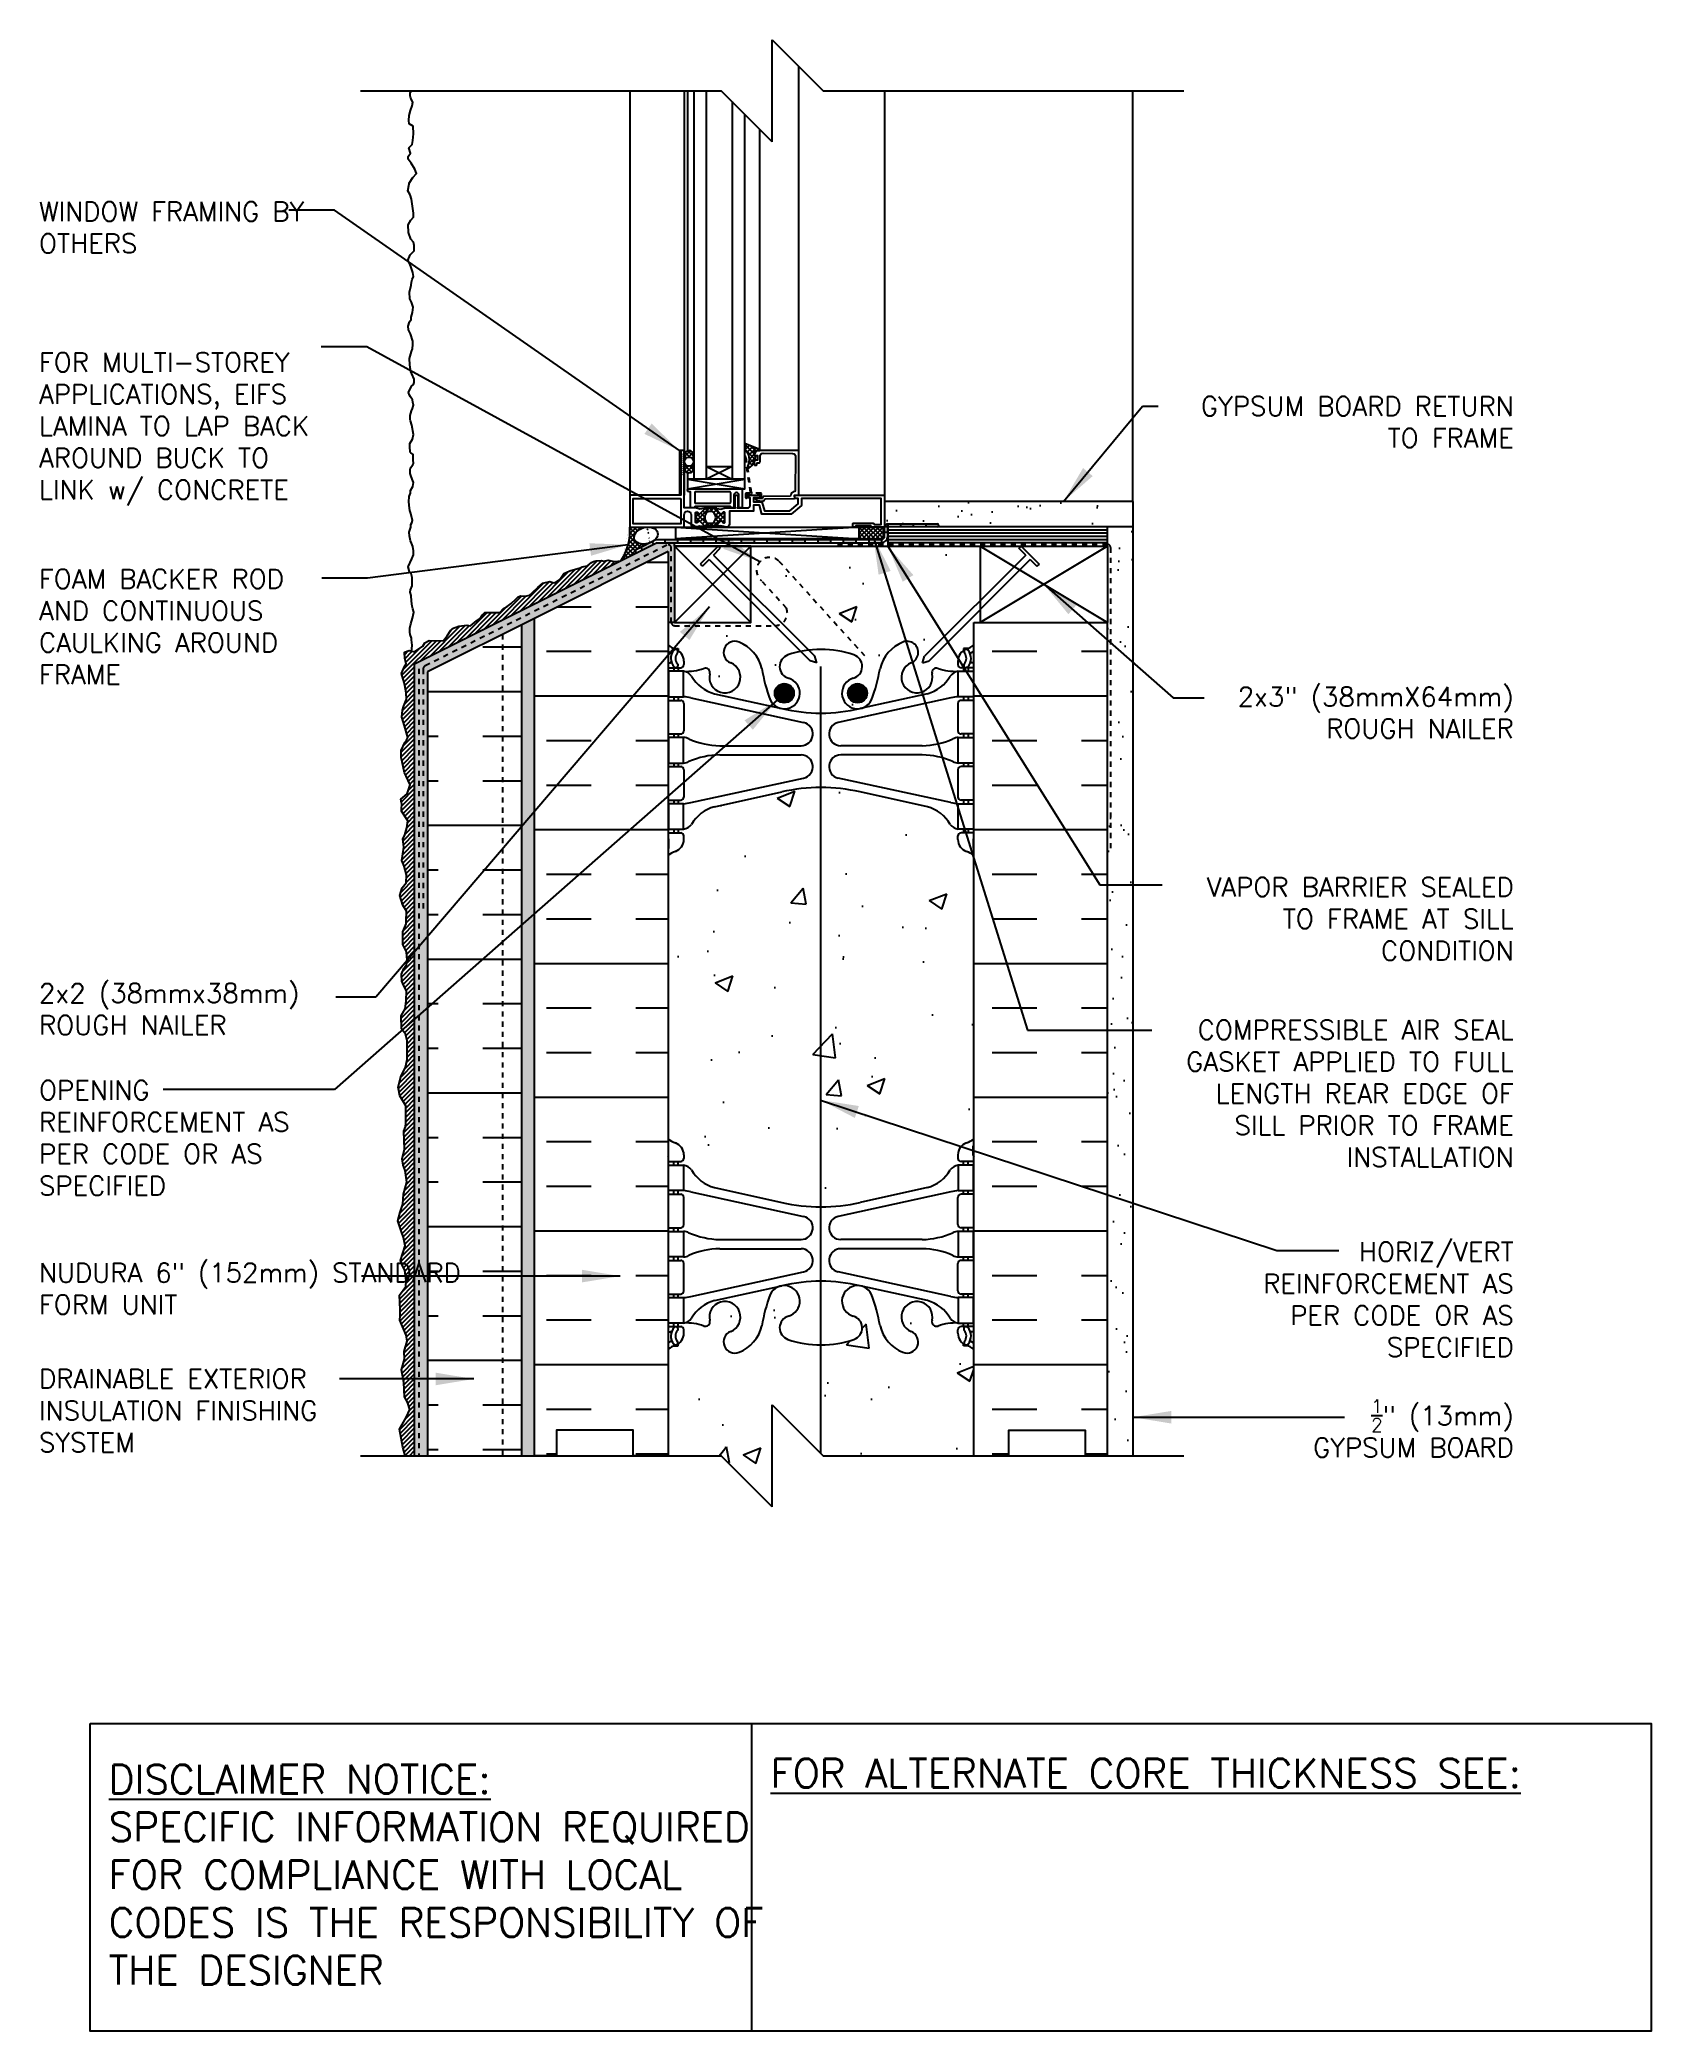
# Model space of a CAD drawing. Header units: inches. Extents: x 2792.9 to 2824.6, y 346.5 to 385.5.
import ezdxf

# ---------------------------------------------------------------- set-up
doc = ezdxf.new("R2010")
doc.units = ezdxf.units.IN
doc.header["$LTSCALE"] = 0.5
doc.header["$MEASUREMENT"] = 0
doc.linetypes.add('DASHED2', pattern=[0.375, 0.25, -0.125])
doc.linetypes.add('HIDDEN2', pattern=[0.1875, 0.125, -0.0625])
for name, color, linetype in [('HATCH', 12, 'CONTINUOUS'), ('Hidden2', 12, 'HIDDEN2'), ('LINE18', 9, 'CONTINUOUS'), ('line25', 2, 'CONTINUOUS'), ('LINE50', 5, 'CONTINUOUS'), ('LINE65', 3, 'CONTINUOUS'), ('LINE9', 9, 'CONTINUOUS'), ('TEXT', 4, 'CONTINUOUS'), ('Web_Edge', 9, 'CONTINUOUS')]:
    doc.layers.add(name, color=color, linetype=linetype)
doc.styles.add('DIM', font='romans.shx', dxfattribs={"width": 0.7})
doc.styles.get("Standard").update_dxf_attribs({"font": 'romans.shx'})
doc.dimstyles.new('ext_12', dxfattribs={"dimscale": 12, "dimtxt": 0.09375, "dimasz": 0.09375, "dimexe": 0.09375, "dimexo": 0.0625, "dimgap": 0.0625, "dimtad": 1, "dimdec": 1, "dimzin": 3, "dimdsep": 46, "dimlunit": 4, "dimtxsty": 'DIM', "dimcen": 0.09, "dimdle": 0.09375, "dimclrt": 4, "dimadec": 0, "dimazin": 0, "dimtfac": 1, "dimtdec": 1, "dimtmove": 2, "dimatfit": 3, "dimfxl": 1, "dimfrac": 2, "dimtolj": 1, "dimtzin": 0, "dimarcsym": 0})
pattern_1 = [(45, (85.127623, -147.08387), (-0.0441941738, 0.0441941738), []), (135, (85.127623, -147.08387), (-0.0441941738, -0.0441941738), [])]
pattern_2 = [(37.5, (0, 0), (-0.003149668, 0.0963411885), [0, -0.076, 0, -0.085, 0, -0.08125]), (7.5, (0, 0), (0.088488835, 0.141107303), [0, -0.041, 0, -0.0685, 0, -0.02625]), (327.5, (-0.0615, 0), (0.155707093, 0.0002829527), [0, -0.025, 0, -0.09, 0, -0.1175]), (317.5, (-0.0615, 0), (0.15030633, 0.043883778), [0, -0.0125, 0, -0.059, 0, -0.0675])]
pattern_3 = [(50, (0, 0), (3.586301, -0.3137607), [0.375, -4.125]), (355, (0, 0), (-0.6937567, 3.7609607), [0.3, -3.3]), (100.45144, (0.299, -0.026), (2.8925442, 3.4472), [0.318701, -3.5057106]), (46.1842, (0, 1), (5.3362067, -0.8275964), [0.5625, -6.1875]), (96.63564, (0.4447, 0.931), (4.67331, 4.870593), [0.478052, -5.258569]), (351.18416, (0, 1), (4.67331, 4.870593), [0.45, -4.95]), (21, (0.5, 0.75), (2.9845353, -2.0130945), [0.375, -4.125]), (326, (0.5, 0.75), (1.2165767, 3.62575), [0.3, -3.3]), (71.45144, (0.7487, 0.5822), (4.201112, 1.6126558), [0.318701, -3.5057106]), (37.5, (0, 0), (0.0607993, 1.66446927), [0, -3.26, 0, -3.35, 0, -3.3125]), (7.5, (0, 0), (1.3153477, 1.9720586), [0, -1.91, 0, -3.185, 0, -1.2625]), (327.5, (-1.115, 0), (2.6691122, -0.11277436), [0, -1.25, 0, -3.9, 0, -5.175]), (317.5, (-1.615, 0), (2.9159308, 0.500525), [0, -1.625, 0, -2.59, 0, -3.675])]

msp = doc.modelspace()

# ---------------------------------------------------------------- texts
at = {"layer": 'TEXT'}
for s, insert, char_height, width, attachment_point in [('WINDOW FRAMING BY OTHERS', (2792.917, 381.861), 0.375, 5.75279, 4), ('FOR MULTI-STOREY APPLICATIONS, EIFS LAMINA TO LAP BACK AROUND BUCK TO LINK w/ CONCRETE', (2792.917, 377.902), 0.375, 5.75279, 4), ('\\A1;GYPSUM BOARD RETURN TO FRAME', (2821.864, 378.041), 0.375, 7.20976, 6), ('FOAM BACKER ROD AND CONTINUOUS CAULKING AROUND FRAME', (2792.917, 374.025), 0.375, 5.75279, 4), ('\\A1;2x3" (38mmX64mm) ROUGH NAILER', (2821.864, 372.338), 0.375, 7.20976, 6), ('\\A1;VAPOR BARRIER SEALED TO FRAME AT SILL CONDITION', (2821.864, 368.291), 0.375, 7.20976, 6), ('2x2 (38mmx38mm) ROUGH NAILER', (2792.917, 366.519), 0.375, 5.75279, 4), ('\\A1;{\\H1x;COMPRESSIBLE AIR SEAL GASKET APPLIED TO FULL LENGTH REAR EDGE OF SILL PRIOR TO FRAME INSTALLATION}', (2821.864, 364.863), 0.375, 7.20976, 6), ('OPENING REINFORCEMENT AS PER CODE OR AS SPECIFIED', (2792.917, 363.991), 0.375, 5.75279, 4), ('\\A1;{\\H1x;HORIZ/VERT REINFORCEMENT AS PER CODE OR AS SPECIFIED}', (2821.864, 360.82), 0.375, 6.0168, 6), ('NUDURA 6" (152mm) STANDARD FORM UNIT ', (2792.917, 361.033), 0.375, 9.23342, 4), ('DRAINABLE EXTERIOR INSULATION FINISHING SYSTEM', (2792.917, 358.639), 0.375, 5.92106, 4), ('\\A1;{\\H0.7x;\\S1/2;}" (13mm) GYPSUM BOARD', (2821.864, 358.29), 0.375, 4.53432, 6), ('{\\LFOR ALTERNATE CORE THICKNESS SEE:}', (2807.278, 351.525), 0.5625, 23.33295, 4), ('{\\LDISCLAIMER NOTICE:}\\PSPECIFIC INFORMATION REQUIRED FOR COMPLIANCE WITH LOCAL CODES IS THE RESPONSIBILITY OF THE DESIGNER', (2794.286, 349.531), 0.5625, 14.00235, 4)]:
    msp.add_mtext(s, dxfattribs=dict(at, insert=insert, char_height=char_height, width=width, attachment_point=attachment_point))

# ---------------------------------------------------------------- hatches: boundary and pattern name
at = {"layer": 'HATCH'}
h = msp.add_hatch(dxfattribs=at)
h.set_pattern_fill('ANSI37', color=256, scale=0.5, style=0)
h.set_pattern_definition(pattern_1)
h.paths.add_polyline_path([(2805.771, 377.14), (2805.771, 377.387, 0.973119), (2805.581, 377.392), (2805.581, 377.14, 1.00028)])
h.paths.add_polyline_path([(2805.588, 377.263, -1), (2805.763, 377.263, -1)], flags=16)
h.paths.add_polyline_path([(2806.942, 377.481), (2807.066, 377.481, 0.392741), (2807.047, 377.507), (2806.771, 377.618), (2806.771, 377.513, -0.314564), (2806.825, 377.17), (2806.829, 377.144), (2806.855, 377.144, 0.149443), (2806.958, 377.263), (2806.958, 377.263, -0.192913), (2806.966, 377.284, 0.089226), (2806.98, 377.378), (2806.961, 377.381, -0.315299), (2806.959, 377.384)])
h.paths.add_polyline_path([(2806.304, 376.102, -0.772598), (2806.329, 376.088, 0.343149), (2806.333, 376.076), (2806.35, 376.067, 0.131652), (2806.354, 376.066), (2806.372, 376.066, 0.414214), (2806.38, 376.074), (2806.38, 376.263, 0.414214), (2806.372, 376.271), (2806.354, 376.271, 0.131652), (2806.35, 376.27), (2806.333, 376.261, 0.343149), (2806.329, 376.249, -0.772598), (2806.304, 376.235), (2806.196, 376.342), (2805.99, 376.342), (2805.882, 376.235, -0.772598), (2805.857, 376.249, 0.343149), (2805.853, 376.261), (2805.837, 376.27, 0.131652), (2805.833, 376.271), (2805.814, 376.271, 0.414214), (2805.806, 376.263), (2805.806, 376.074, 0.414214), (2805.814, 376.066), (2805.833, 376.066, 0.131652), (2805.837, 376.067), (2805.853, 376.076, 0.343149), (2805.857, 376.088, -0.772598), (2805.882, 376.102), (2805.99, 375.995), (2806.196, 375.995)])
h.paths.add_polyline_path([(2806.121, 376.284), (2806.066, 376.284, 0.323848), (2806.009, 376.242, 0.326502), (2806.009, 376.095, 0.323848), (2806.066, 376.054), (2806.121, 376.054, 0.323848), (2806.178, 376.095, 0.326502), (2806.178, 376.242, 0.323848)], flags=16)
h = msp.add_hatch(dxfattribs=at)
h.set_pattern_fill('AR-SAND', color=256, scale=0.5)
h.set_pattern_definition([(37.5, (85.1276, -147.0839), (-0.03149668, 0.96341188), [0, -0.76, 0, -0.85, 0, -0.8125]), (7.5, (85.1276, -147.0839), (0.88488835, 1.41107303), [0, -0.41, 0, -0.685, 0, -0.2625]), (327.5, (84.5126, -147.0839), (1.55707093, 0.00282953), [0, -0.25, 0, -0.9, 0, -1.175]), (317.5, (84.5126, -147.0839), (1.5030633, 0.4388378), [0, -0.125, 0, -0.59, 0, -0.675])])
edge = h.paths.add_edge_path()
edge.add_line((2814.391, 376.483), (2809.516, 376.483))
edge.add_line((2809.516, 376.483), (2809.516, 375.983))
edge.add_arc((2809.578, 375.983), 0.0625, 90, 180, ccw=False)
edge.add_line((2809.578, 376.045), (2810.547, 376.045))
edge.add_line((2810.547, 376.045), (2810.547, 375.983))
edge.add_line((2810.547, 375.983), (2813.891, 375.983))
edge.add_line((2813.891, 375.983), (2813.891, 374.108))
edge.add_line((2813.891, 374.108), (2813.891, 357.753))
edge.add_line((2813.891, 357.753), (2814.391, 357.753))
edge.add_line((2814.391, 357.753), (2814.391, 376.483))
h = msp.add_hatch(color=7, dxfattribs=at)
h.dxf.hatch_style = 1
h.paths.add_polyline_path([(2810.547, 376.045), (2810.328, 376.045), (2810.328, 375.983), (2810.547, 375.983, 1)])
h.paths.add_polyline_path([(2810.078, 376.045), (2809.828, 376.045), (2809.828, 375.983), (2810.078, 375.983)])
h.paths.add_polyline_path([(2809.578, 376.045, 0.414214), (2809.516, 375.983), (2809.516, 375.981), (2809.516, 375.872), (2809.578, 375.872)])
h.paths.add_polyline_path([(2808.953, 375.734), (2808.703, 375.734), (2808.703, 375.672), (2808.953, 375.672)])
h.paths.add_polyline_path([(2808.453, 375.734), (2808.203, 375.734), (2808.203, 375.672), (2808.453, 375.672)])
h.paths.add_polyline_path([(2807.953, 375.734), (2807.703, 375.734), (2807.703, 375.672), (2807.953, 375.672)])
h.paths.add_polyline_path([(2807.453, 375.734), (2807.203, 375.734), (2807.203, 375.672), (2807.453, 375.672)])
h.paths.add_polyline_path([(2806.953, 375.734), (2806.703, 375.734), (2806.703, 375.672), (2806.953, 375.672)])
h.paths.add_polyline_path([(2806.453, 375.734), (2806.203, 375.734), (2806.203, 375.672), (2806.453, 375.672)])
h.paths.add_polyline_path([(2805.953, 375.734), (2805.703, 375.734), (2805.703, 375.672), (2805.953, 375.672)])
h.paths.add_polyline_path([(2805.453, 375.734), (2805.203, 375.734), (2805.203, 375.672), (2805.453, 375.672)])
edge = h.paths.add_edge_path()
edge.add_line((2804.981, 375.636), (2804.953, 375.692))
edge.add_ellipse((2804.831, 375.814), major_axis=(0.228, 0.062), ratio=0.681129, start_angle=-79.3965, end_angle=-68.7247, ccw=False)
edge.add_line((2804.915, 375.673), (2804.73, 375.58))
edge.add_line((2804.73, 375.58), (2804.757, 375.524))
edge.add_line((2804.757, 375.524), (2804.981, 375.636))
h.paths.add_polyline_path([(2809.203, 375.734), (2809.453, 375.734), (2809.453, 375.672), (2809.203, 375.672)])
h = msp.add_hatch(dxfattribs=at)
h.set_pattern_fill('AR-SAND', color=256, scale=0.05)
h.set_pattern_definition(pattern_2)
h.paths.add_polyline_path([(2800.541, 373.136), (2802.641, 374.186), (2805.266, 375.499), (2805.266, 374.108), (2805.391, 374.108), (2805.391, 375.608), (2805.391, 375.672), (2805.052, 375.672), (2800.291, 373.291), (2800.291, 357.753), (2800.541, 357.753)])
h = msp.add_hatch(dxfattribs=at)
h.set_pattern_fill('ANSI37', color=256, scale=0.5)
h.set_pattern_definition(pattern_1)
edge = h.paths.add_edge_path()
edge.add_ellipse((2804.831, 375.814), major_axis=(0.228, 0.062), ratio=0.681129, start_angle=70.6754, end_angle=280.6035, ccw=False)
edge.add_line((2804.867, 375.981), (2804.516, 375.981))
edge.add_arc((2803.406, 375.917), 1.112, -32.7538, 3.2914, ccw=False)
edge.add_line((2804.341, 375.316), (2804.669, 375.48))
edge.add_arc((2804.654, 375.507), 0.0313, 117.8751, 297.8751, ccw=False)
edge.add_line((2804.639, 375.535), (2804.915, 375.673))
h.paths.add_polyline_path([(2804.612, 375.73), (2804.612, 375.73), (2804.608, 375.738)])
h = msp.add_hatch(dxfattribs=at)
h.set_pattern_fill('AR-CONC', color=256, scale=0.5)
h.set_pattern_definition(pattern_3)
h.paths.add_polyline_path([(2811.391, 374.537), (2811.391, 375.608), (2806.891, 375.608), (2806.891, 374.699), (2808.025, 373.564, -0.030103), (2808.266, 373.579, -0.082755), (2808.914, 373.471, -0.735593), (2808.901, 373.013, 0.955472), (2809.04, 372.419), (2809.059, 372.423, 0.223253), (2809.26, 372.588, 0.053157), (2809.426, 373.202, -0.24438), (2809.874, 373.723, -1), (2810.037, 373.315, 2.182095), (2810.447, 373.102, -0.601435), (2810.567, 373.207, 0.10046), (2810.961, 373.149), (2811.066, 373.149), (2811.066, 373.219), (2811.018, 373.219, -0.414214), (2810.956, 373.282), (2810.956, 373.349, -0.249069), (2811.066, 373.557), (2811.066, 373.598), (2811.156, 373.598, 0.064398), (2811.266, 373.664), (2811.266, 374.108), (2811.391, 374.108), (2811.391, 374.36), (2810.388, 373.358), (2810.259, 373.317), (2810.299, 373.446)])
h.paths.add_polyline_path([(2811.266, 369.535, 0.082415), (2811.122, 369.614, -0.317837), (2810.956, 369.849), (2810.956, 369.917, -0.414214), (2811.018, 369.979), (2811.066, 369.979), (2811.066, 370.049), (2810.961, 370.049, -0.188973), (2810.805, 370.144, 0.196323), (2810.356, 370.491), (2809.034, 370.781, 0.057795), (2808.266, 370.87, 0.057795), (2807.498, 370.781), (2806.176, 370.491, 0.196323), (2805.727, 370.144, -0.188973), (2805.571, 370.049), (2805.466, 370.049), (2805.466, 369.979), (2805.513, 369.979, -0.414214), (2805.576, 369.917), (2805.576, 369.849, -0.317837), (2805.409, 369.614, 0.082415), (2805.266, 369.535), (2805.266, 363.972, 0.082415), (2805.409, 363.893, -0.317837), (2805.576, 363.657), (2805.576, 363.59, -0.414214), (2805.513, 363.527), (2805.466, 363.527), (2805.466, 363.457), (2805.571, 363.457, -0.188973), (2805.727, 363.362, 0.196323), (2806.176, 363.016), (2807.498, 362.725, 0.057795), (2808.266, 362.636, 0.057795), (2809.034, 362.725), (2810.356, 363.016, 0.196323), (2810.805, 363.362, -0.188973), (2810.961, 363.457), (2811.066, 363.457), (2811.066, 363.527), (2811.018, 363.527, -0.414214), (2810.956, 363.59), (2810.956, 363.657, -0.317837), (2811.122, 363.893, 0.082415), (2811.266, 363.972)])
h.paths.add_polyline_path([(2811.266, 359.842, 0.064398), (2811.156, 359.908), (2811.066, 359.908), (2811.066, 359.95, -0.249069), (2810.956, 360.157), (2810.956, 360.225, -0.414214), (2811.018, 360.287), (2811.066, 360.287), (2811.066, 360.357), (2810.961, 360.357, 0.10046), (2810.567, 360.3, -0.601435), (2810.447, 360.405, 2.182095), (2810.037, 360.192, -1), (2809.874, 359.783, -0.24438), (2809.426, 360.304, 0.053157), (2809.26, 360.918, 0.223253), (2809.059, 361.083), (2809.04, 361.087, 0.955472), (2808.901, 360.494, -0.735593), (2808.914, 360.036, -0.082755), (2808.266, 359.928, -0.082755), (2807.617, 360.036, -0.735593), (2807.63, 360.494, 0.955472), (2807.492, 361.087), (2807.472, 361.083, 0.223253), (2807.272, 360.918, 0.053157), (2807.106, 360.304, -0.24438), (2806.657, 359.783, -1), (2806.494, 360.192, 2.182095), (2806.084, 360.405, -0.601435), (2805.964, 360.3, 0.10046), (2805.571, 360.357), (2805.466, 360.357), (2805.466, 360.287), (2805.513, 360.287, -0.414214), (2805.576, 360.225), (2805.576, 360.157, -0.249069), (2805.466, 359.95), (2805.466, 359.908), (2805.376, 359.908, 0.064398), (2805.266, 359.842), (2805.266, 357.753), (2806.309, 357.753), (2807.309, 356.753), (2807.309, 358.753), (2808.309, 357.753), (2811.266, 357.753)])
h = msp.add_hatch(dxfattribs=at)
h.set_pattern_fill('ANSI37', color=256, scale=0.5)
h.paths.add_polyline_path([(2809.488, 375.981), (2809.009, 375.981), (2809.009, 375.75), (2809.488, 375.75)])
h = msp.add_hatch(dxfattribs=at)
h.set_pattern_fill('ANSI31', color=256, scale=0.5)
h.paths.add_polyline_path([(2800.291, 373.291), (2804.341, 375.316), (2804.217, 375.303), (2804.091, 375.333), (2804.006, 375.308), (2803.956, 375.326), (2803.854, 375.32), (2803.799, 375.306), (2803.76, 375.284), (2803.687, 375.22), (2803.58, 375.198), (2803.537, 375.181), (2803.334, 375.12), (2803.222, 375.072), (2803.14, 374.949), (2803.072, 374.905), (2803.025, 374.887), (2802.946, 374.911), (2802.807, 374.879), (2802.71, 374.793), (2802.604, 374.696), (2802.546, 374.643), (2802.466, 374.626), (2802.378, 374.634), (2802.325, 374.614), (2802.278, 374.564), (2802.183, 374.481), (2802.106, 374.422), (2802.033, 374.381), (2801.971, 374.313), (2801.945, 374.301), (2801.857, 374.304), (2801.668, 374.304), (2801.624, 374.257), (2801.577, 374.187), (2801.507, 374.142), (2801.389, 374.042), (2801.318, 374.054), (2801.16, 374.037), (2801.033, 373.987), (2801.001, 373.96), (2800.93, 373.848), (2800.86, 373.754), (2800.72, 373.75), (2800.573, 373.756), (2800.491, 373.706), (2800.453, 373.641), (2800.285, 373.533), (2800.185, 373.556), (2800.094, 373.527), (2800.097, 373.4), (2800.121, 373.295), (2800.094, 373.242), (2800.032, 373.106), (2800.082, 372.933), (2800.1, 372.868), (2800.127, 372.727), (2800.129, 372.605), (2800.103, 372.54), (2800.077, 372.47), (2800.053, 372.384), (2800.038, 372.252), (2800.056, 372.185), (2800.091, 372.082), (2800.159, 371.852), (2800.132, 371.796), (2800.097, 371.755), (2800.029, 371.596), (2800.029, 371.455), (2800.044, 371.373), (2800.094, 371.159), (2800.127, 371.092), (2800.206, 370.918), (2800.141, 370.742), (2800.021, 370.639), (2800.039, 370.554), (2800.03, 370.451), (2800.035, 370.407), (2800.156, 370.216), (2800.135, 370.08), (2800.1, 369.942), (2800.059, 369.857), (2800.077, 369.695), (2800.038, 369.436), (2800.085, 369.328), (2800.129, 369.154), (2800.127, 368.999), (2800.044, 368.902), (2800.003, 368.752), (2800.059, 368.561), (2800.133, 368.443), (2800.127, 368.238), (2800.127, 368.191), (2800.056, 368.035), (2800.056, 367.923), (2800.059, 367.785), (2800.133, 367.644), (2800.141, 367.482), (2800.133, 367.398), (2800.08, 367.316), (2800.03, 367.207), (2800.041, 367.066), (2800.08, 366.975), (2800.13, 366.875), (2800.121, 366.678), (2800.103, 366.525), (2800.027, 366.387), (2800.033, 366.133), (2800.112, 366.03), (2800.144, 365.897), (2800.144, 365.533), (2800.109, 365.38), (2800.021, 365.189), (2799.965, 364.986), (2800.003, 364.815), (2800.118, 364.618), (2800.115, 364.283), (2800.112, 364.208), (2800.08, 364.122), (2800.083, 363.943), (2800.091, 363.772), (2800.047, 363.581), (2800.068, 363.455), (2800.103, 363.352), (2800.139, 363.12), (2800.074, 362.887), (2800.059, 362.69), (2800.009, 362.535), (2799.962, 362.361), (2800.03, 362.15), (2800.074, 362.039), (2800.106, 361.871), (2800.015, 361.583), (2800.047, 361.503), (2800.097, 361.389), (2800.121, 361.192), (2800.118, 361.077), (2799.994, 360.907), (2800.009, 360.626), (2800.006, 360.497), (2800.003, 360.414), (2800.127, 360.123), (2800.147, 360.003), (2800.086, 359.799), (2800.094, 359.646), (2800.03, 359.44), (2800.08, 359.193), (2800.094, 358.908), (2800.153, 358.808), (2800.197, 358.661), (2800.127, 358.505), (2799.991, 358.276), (2800.056, 357.92), (2800.103, 357.753), (2800.291, 357.753)])
h = msp.add_hatch(dxfattribs=at)
h.set_pattern_fill('INSUL', color=256, scale=7)
h.set_pattern_definition([(0, (85.1276, -147.084), (0, 2.625), []), (0, (85.1276, -146.209), (0, 2.625), [0.875, -0.875]), (0, (85.1276, -145.334), (0, 2.625), [0.875, -0.875])])
h.paths.add_polyline_path([(2805.266, 375.499), (2802.641, 374.186), (2802.641, 357.753), (2803.078, 357.753), (2803.078, 358.253), (2804.578, 358.253), (2804.578, 357.753), (2805.266, 357.753)])
h.paths.add_polyline_path([(2813.891, 374.108), (2811.266, 374.108), (2811.266, 357.753), (2811.953, 357.753), (2811.953, 358.253), (2813.453, 358.253), (2813.453, 357.753), (2813.891, 357.753)])
h = msp.add_hatch(dxfattribs=at)
h.set_pattern_fill('INSUL', color=256, scale=7)
h.set_pattern_definition([(0, (-0.125, 0), (0, 2.625), []), (0, (-0.125, 0.875), (0, 2.625), [0.875, -0.875]), (0, (-0.125, 1.75), (0, 2.625), [0.875, -0.875])])
h.paths.add_polyline_path([(2802.391, 374.124), (2800.541, 373.199), (2800.541, 357.753), (2802.391, 357.753)])
h = msp.add_hatch(dxfattribs=at)
h.set_pattern_fill('AR-SAND', color=256, scale=0.05)
h.set_pattern_definition(pattern_2)
h.paths.add_polyline_path([(2802.641, 374.186), (2802.391, 374.061), (2802.391, 357.753), (2802.641, 357.753)])
h = msp.add_hatch(dxfattribs=at)
h.set_pattern_fill('AR-CONC', color=256, scale=0.5)
h.set_pattern_definition(pattern_3)
h.paths.add_polyline_path([(2807.368, 374.045, -0.013115), (2807.355, 374.045), (2805.391, 374.045, -0.414214), (2805.328, 374.108), (2805.266, 374.108), (2805.266, 373.664, 0.064398), (2805.376, 373.598), (2805.466, 373.598), (2805.466, 373.557, -0.249069), (2805.576, 373.349), (2805.576, 373.282, -0.414214), (2805.513, 373.219), (2805.466, 373.219), (2805.466, 373.149), (2805.571, 373.149, 0.10046), (2805.964, 373.207, -0.601435), (2806.084, 373.102, 2.182095), (2806.494, 373.315, -1), (2806.657, 373.723, -0.24438), (2807.106, 373.202, 0.053157), (2807.272, 372.588, 1.553132), (2807.63, 373.013, -0.735593), (2807.617, 373.471, -0.033193), (2807.873, 373.54)])
at = {"layer": 'LINE65'}
for points in [[(2807.735, 372.719, 1), (2807.36, 372.719, 1)], [(2809.172, 372.719, 1), (2808.797, 372.719, 1)]]:
    msp.add_hatch(color=256, dxfattribs=at).paths.add_polyline_path(points)

# ---------------------------------------------------------------- linework, layer by layer
at = {"layer": 'HATCH'}
for p, q in [((2807.83, 377.481), (2807.83, 385.023)), ((2804.516, 384.544), (2804.516, 376.606)), ((2805.581, 384.544), (2805.581, 376.606)), ((2805.646, 384.544), (2805.646, 377.477)), ((2809.516, 384.544), (2809.516, 376.606)), ((2814.391, 376.483), (2814.391, 384.544)), ((2807.067, 377.481), (2807.067, 383.786)), ((2805.646, 377.05), (2805.646, 376.7)), ((2805.646, 376.92), (2806.771, 376.733)), ((2805.646, 376.733), (2806.771, 376.92)), ((2806.221, 376.342), (2805.966, 376.342)), ((2806.221, 375.995), (2805.966, 375.995)), ((2805.391, 375.608), (2806.891, 374.108)), ((2806.891, 375.608), (2805.391, 374.108)), ((2805.408, 375.981), (2809.009, 375.75)), ((2809.009, 375.981), (2805.408, 375.75)), ((2813.891, 375.92), (2809.578, 375.92)), ((2813.891, 375.858), (2809.578, 375.858)), ((2813.891, 375.795), (2809.578, 375.795)), ((2813.891, 375.733), (2809.578, 375.733)), ((2813.891, 375.67), (2809.578, 375.67)), ((2811.391, 375.608), (2813.891, 374.108)), ((2813.891, 375.608), (2811.391, 374.108)), ((2805.391, 374.108), (2805.266, 374.108))]:
    msp.add_line(p, q, dxfattribs=at)
at = {"layer": 'HATCH', "color": 4, "linetype": 'DASHED2', "ltscale": 0.5}
for p, q in [((2813.891, 375.639), (2808.578, 375.639)), ((2813.953, 375.577), (2813.953, 369.608))]:
    msp.add_line(p, q, dxfattribs=at)
at = {"layer": 'HATCH'}
msp.add_lwpolyline([(2800.228, 373.53), (2800.238, 373.593), (2800.244, 373.665), (2800.231, 373.764), (2800.228, 373.797), (2800.205, 373.875), (2800.198, 373.919), (2800.198, 373.995), (2800.214, 374.083), (2800.247, 374.194), (2800.277, 374.309), (2800.258, 374.376), (2800.244, 374.429), (2800.231, 374.529), (2800.221, 374.64), (2800.201, 374.702), (2800.207, 374.751), (2800.24, 374.829), (2800.244, 374.892), (2800.244, 374.993), (2800.221, 375.069), (2800.187, 375.099), (2800.166, 375.203), (2800.235, 375.36), (2800.267, 375.436), (2800.267, 375.515), (2800.256, 375.596), (2800.228, 375.665), (2800.21, 375.707), (2800.189, 375.807), (2800.182, 375.881), (2800.214, 375.98), (2800.217, 376.029), (2800.237, 376.063), (2800.247, 376.112), (2800.219, 376.246), (2800.198, 376.308), (2800.189, 376.354), (2800.177, 376.475), (2800.184, 376.581), (2800.207, 376.646), (2800.212, 376.699), (2800.256, 376.775), (2800.265, 376.856), (2800.242, 376.92), (2800.214, 376.994), (2800.203, 377.031), (2800.203, 377.096), (2800.21, 377.142), (2800.258, 377.2), (2800.265, 377.23), (2800.263, 377.301), (2800.263, 377.352), (2800.261, 377.403), (2800.217, 377.437), (2800.205, 377.453), (2800.198, 377.565), (2800.194, 377.621), (2800.247, 377.706), (2800.265, 377.794), (2800.238, 377.983), (2800.208, 378.068), (2800.203, 378.089), (2800.203, 378.172), (2800.226, 378.262), (2800.249, 378.306), (2800.265, 378.376), (2800.254, 378.434), (2800.249, 378.476), (2800.21, 378.536), (2800.191, 378.568), (2800.168, 378.623), (2800.226, 378.743), (2800.265, 378.78), (2800.281, 378.817), (2800.279, 378.882), (2800.233, 378.988), (2800.219, 379.027), (2800.196, 379.164), (2800.191, 379.291), (2800.226, 379.427), (2800.249, 379.48), (2800.256, 379.561), (2800.256, 379.626), (2800.212, 379.773), (2800.173, 379.852), (2800.166, 379.924), (2800.187, 380.009), (2800.224, 380.055), (2800.224, 380.097), (2800.249, 380.194), (2800.263, 380.297), (2800.226, 380.397), (2800.196, 380.461), (2800.189, 380.589), (2800.221, 380.725), (2800.228, 380.788), (2800.244, 380.841), (2800.265, 380.901), (2800.258, 380.975), (2800.23, 381.053), (2800.219, 381.092), (2800.189, 381.157), (2800.159, 381.215), (2800.205, 381.321), (2800.279, 381.404), (2800.284, 381.506), (2800.27, 381.575), (2800.219, 381.63), (2800.173, 381.761), (2800.164, 381.911), (2800.219, 382.006), (2800.267, 382.061), (2800.27, 382.14), (2800.226, 382.414), (2800.2, 382.504), (2800.159, 382.578), (2800.184, 382.714), (2800.184, 382.73), (2800.256, 382.841), (2800.325, 382.92), (2800.293, 383.005), (2800.221, 383.125), (2800.166, 383.204), (2800.166, 383.252), (2800.212, 383.317), (2800.175, 383.422), (2800.239, 383.491), (2800.256, 383.57), (2800.267, 383.697), (2800.26, 383.847), (2800.184, 383.897), (2800.177, 383.962), (2800.186, 384.061), (2800.212, 384.156), (2800.244, 384.248), (2800.258, 384.32), (2800.23, 384.368), (2800.209, 384.417), (2800.203, 384.447), (2800.2, 384.509), (2800.228, 384.544)], dxfattribs=at)
for points in [[(2806.942, 377.481), (2807.067, 377.481), (2807.067, 377.484, 0.36397), (2807.047, 377.507), (2806.771, 377.618), (2806.771, 377.513, -0.314564), (2806.825, 377.17), (2806.829, 377.144), (2806.855, 377.144, 0.264552), (2806.98, 377.378), (2806.961, 377.381, -0.315299), (2806.959, 377.384)], [(2805.581, 377.392), (2805.581, 377.14, 1), (2805.771, 377.14), (2805.771, 377.387, 0.973119)], [(2806.173, 376.252, 0.273456), (2806.121, 376.284), (2806.066, 376.284, 0.273456), (2806.013, 376.252), (2806, 376.229, 0.256981), (2806, 376.108), (2806.013, 376.085, 0.273456), (2806.066, 376.054), (2806.121, 376.054, 0.273456), (2806.173, 376.085), (2806.186, 376.108, 0.256981), (2806.186, 376.229)]]:
    msp.add_lwpolyline(points, format="xyb", close=True, dxfattribs=at)
msp.add_circle((2805.676, 377.263), 0.0875, dxfattribs=at)
msp.add_arc((2803.406, 375.917), 1.112, 327.2462, 3.2914, dxfattribs=at)
at = {"layer": 'HATCH', "color": 4, "linetype": 'DASHED2', "ltscale": 0.5}
msp.add_arc((2813.891, 375.577), 0.0625, 0, 90, dxfattribs=at)
at = {"layer": 'Hidden2'}
msp.add_line((2802.016, 373.874), (2802.016, 357.753), dxfattribs=at)
at = {"layer": 'LINE18'}
for p, q in [((2805.771, 384.544), (2805.771, 376.92)), ((2806.771, 376.92), (2806.771, 384.082)), ((2805.487, 377.481), (2805.487, 376.606)), ((2805.581, 377.481), (2805.487, 377.481)), ((2805.487, 376.606), (2804.531, 376.606)), ((2806.246, 375.608), (2806.29, 375.564)), ((2812.197, 375.608), (2812.153, 375.564)), ((2805.893, 375.255), (2805.938, 375.211)), ((2806.07, 375.343), (2808.055, 373.358)), ((2806.158, 375.432), (2808.144, 373.446)), ((2812.285, 375.432), (2810.299, 373.446)), ((2812.373, 375.343), (2810.388, 373.358)), ((2812.55, 375.255), (2812.506, 375.211)), ((2808.184, 373.317), (2808.055, 373.358)), ((2808.184, 373.317), (2808.144, 373.446)), ((2810.259, 373.317), (2810.299, 373.446)), ((2810.259, 373.317), (2810.388, 373.358))]:
    msp.add_line(p, q, dxfattribs=at)
for points in [[(2805.814, 376.066, -0.414214), (2805.806, 376.074), (2805.806, 376.263, -0.414214), (2805.814, 376.271), (2805.833, 376.271, -0.131652), (2805.837, 376.27), (2805.853, 376.261, -0.343149), (2805.857, 376.249, 0.772598), (2805.882, 376.235), (2805.973, 376.325, 0.713293), (2805.965, 376.342), (2805.888, 376.332), (2805.803, 376.355, 0.065543), (2805.796, 376.356), (2805.581, 376.356), (2805.581, 376.991), (2805.561, 377.011), (2805.581, 377.031), (2805.561, 377.051), (2805.581, 377.071), (2805.561, 377.091), (2805.581, 377.111), (2805.561, 377.131), (2805.581, 377.151), (2805.561, 377.171), (2805.581, 377.191), (2805.561, 377.211), (2805.581, 377.231), (2805.561, 377.251), (2805.581, 377.271), (2805.561, 377.291), (2805.581, 377.311), (2805.561, 377.331), (2805.581, 377.351), (2805.561, 377.371), (2805.581, 377.391), (2805.561, 377.411), (2805.581, 377.431), (2805.581, 377.481), (2805.516, 377.481), (2805.516, 376.606), (2804.516, 376.606), (2804.516, 375.981), (2805.581, 375.981), (2805.581, 376.223, -1), (2805.716, 376.223), (2805.716, 376.039, 0.414214), (2805.774, 375.981), (2805.796, 375.981, 0.065543), (2805.803, 375.982), (2805.888, 376.005), (2805.965, 375.995, 0.713293), (2805.973, 376.012), (2805.882, 376.102, 0.772598), (2805.857, 376.088, -0.343149), (2805.853, 376.076), (2805.837, 376.067, -0.131652), (2805.833, 376.066)], [(2807.008, 377.228, -0.414214), (2807.023, 377.243), (2807.055, 377.243, 0.414214), (2807.07, 377.258), (2807.07, 377.368, -0.418403), (2807.132, 377.43), (2807.71, 377.422, -0.413933), (2807.769, 377.361), (2807.76, 376.691, -0.407793), (2807.745, 376.676, 0.413876), (2807.676, 376.605, -0.412234), (2807.661, 376.59), (2807.143, 376.583, 0.339454), (2807.128, 376.572), (2807.12, 376.538), (2807.012, 376.536), (2807.012, 376.541, 1), (2806.982, 376.541), (2806.982, 376.534, 0.372719), (2807.008, 376.505), (2807.029, 376.502), (2807.114, 376.491, 0.380036), (2807.169, 376.529), (2807.17, 376.533), (2807.739, 376.541, 0.457705), (2807.753, 376.559), (2807.746, 376.606), (2807.83, 376.606), (2807.83, 377.481), (2807.009, 377.481, 0.267949), (2806.996, 377.474), (2806.96, 377.41, 0.57735), (2806.973, 377.387), (2807.02, 377.387), (2807.02, 377.293), (2806.988, 377.293, 0.414214), (2806.958, 377.263), (2806.958, 377.209, 0.414214), (2806.973, 377.194), (2806.993, 377.194, 0.414214), (2807.008, 377.209)], [(2806.657, 376.366), (2806.657, 376.606, 1), (2806.557, 376.606), (2806.557, 376.366, -0.414214), (2806.547, 376.356), (2806.505, 376.356, -0.414214), (2806.495, 376.366), (2806.495, 376.377, 0.414214), (2806.485, 376.387), (2805.798, 376.387, 0.414214), (2805.788, 376.377), (2805.788, 376.366, -0.414214), (2805.778, 376.356), (2805.718, 376.356, -0.414214), (2805.708, 376.366), (2805.708, 376.671), (2805.677, 376.671, -1), (2805.677, 376.733), (2806.719, 376.733), (2806.719, 376.366, -0.414214), (2806.709, 376.356), (2806.667, 376.356, -0.414214)], [(2805.803, 376.671, 0.414214), (2805.788, 376.656), (2805.788, 376.464, 0.414214), (2805.803, 376.449), (2806.48, 376.449, 0.414214), (2806.495, 376.464), (2806.495, 376.656, 0.414214), (2806.48, 376.671)], [(2806.582, 376.373), (2806.582, 376.606), (2806.632, 376.606), (2806.632, 376.373), (2806.622, 376.356), (2806.818, 376.356, 0.414214), (2806.88, 376.418), (2806.88, 376.556), (2806.818, 376.556), (2806.818, 376.564, -0.325505), (2806.838, 376.593), (2806.88, 376.606), (2807.052, 376.606, -0.414214), (2807.067, 376.591), (2807.067, 376.571, -0.414214), (2807.052, 376.556), (2806.945, 376.556), (2806.945, 376.473), (2807.109, 376.473), (2807.156, 376.298), (2807.656, 376.298), (2807.817, 376.438), (2807.817, 376.541), (2807.765, 376.541, -0.36397), (2807.755, 376.549), (2807.747, 376.594, -0.466308), (2807.757, 376.606), (2809.516, 376.606), (2809.516, 375.981), (2809.261, 375.981, -0.414214), (2809.251, 375.991), (2809.251, 375.996, 0.414214), (2809.241, 376.006), (2808.956, 376.006, 0.414214), (2808.946, 375.996), (2808.946, 375.991, -0.414214), (2808.936, 375.981), (2808.901, 375.981, -0.414214), (2808.891, 375.991), (2808.891, 376.046, -0.414214), (2808.901, 376.056), (2809.296, 376.056, -0.414214), (2809.306, 376.046), (2809.306, 376.041, 0.414214), (2809.316, 376.031), (2809.451, 376.031), (2809.451, 376.541), (2807.882, 376.541), (2807.882, 376.407), (2807.679, 376.233), (2807.106, 376.233), (2807.059, 376.408), (2806.945, 376.408), (2806.945, 376.291), (2806.471, 376.291), (2806.471, 376.039, -0.414214), (2806.413, 375.981), (2806.39, 375.981, -0.065543), (2806.383, 375.982), (2806.299, 376.005), (2806.222, 375.995, -0.713293), (2806.213, 376.012), (2806.304, 376.102, -0.772598), (2806.329, 376.088, 0.343149), (2806.333, 376.076), (2806.35, 376.067, 0.131652), (2806.354, 376.066), (2806.372, 376.066, 0.414214), (2806.38, 376.074), (2806.38, 376.263, 0.414214), (2806.372, 376.271), (2806.354, 376.271, 0.131652), (2806.35, 376.27), (2806.333, 376.261, 0.343149), (2806.329, 376.249, -0.772598), (2806.304, 376.235), (2806.213, 376.325, -0.713293), (2806.222, 376.342), (2806.299, 376.332), (2806.383, 376.355, -0.065543), (2806.39, 376.356), (2806.592, 376.356)]]:
    msp.add_lwpolyline(points, format="xyb", close=True, dxfattribs=at)
for points in [[(2806.021, 376.92), (2806.021, 377.17), (2806.521, 377.17), (2806.521, 376.92)], [(2805.646, 376.733), (2806.771, 376.733), (2806.771, 376.92), (2805.646, 376.92)], [(2805.516, 376.541), (2805.516, 376.046), (2804.581, 376.046), (2804.581, 376.541)]]:
    msp.add_lwpolyline(points, close=True, dxfattribs=at)
at = {"layer": 'LINE18', "linetype": 'HIDDEN2'}
msp.add_lwpolyline([(2806.815, 376.621), (2807.07, 376.621, -0.414214), (2807.075, 376.616), (2807.075, 376.561, 1), (2807.1, 376.561), (2807.1, 376.633, 0.414214), (2807.087, 376.646), (2806.915, 376.646, -0.370632), (2806.903, 376.656), (2806.796, 377.359, 0.995096), (2806.778, 377.356), (2806.876, 376.66, -0.455835), (2806.864, 376.646), (2806.797, 376.646, 0.414214), (2806.785, 376.633), (2806.785, 376.561, 1), (2806.81, 376.561), (2806.81, 376.616, -0.414214)], format="xyb", close=True, dxfattribs=at)
at = {"layer": 'LINE18', "flags": 128}
msp.add_lwpolyline([(2805.266, 375.981), (2809.009, 375.981)], dxfattribs=at)
at = {"layer": 'LINE18'}
for points in [[(2806.246, 375.608), (2805.893, 375.255)], [(2812.197, 375.608), (2812.55, 375.255)], [(2806.07, 375.343), (2805.938, 375.211)], [(2806.158, 375.432), (2806.29, 375.564)], [(2812.285, 375.432), (2812.153, 375.564)], [(2812.373, 375.343), (2812.506, 375.211)]]:
    msp.add_lwpolyline(points, dxfattribs=at)
at = {"layer": 'line25', "color": 12}
for p, q in [((2806.021, 376.92), (2806.021, 384.544)), ((2806.521, 384.332), (2806.521, 376.92)), ((2806.021, 377.17), (2806.521, 376.92)), ((2806.521, 377.17), (2806.021, 376.92))]:
    msp.add_line(p, q, dxfattribs=at)
at = {"layer": 'line25'}
for p, q in [((2811.391, 375.608), (2813.891, 375.608)), ((2811.391, 375.608), (2811.391, 374.108)), ((2813.891, 375.608), (2813.891, 374.108)), ((2805.266, 375.499), (2805.266, 357.753)), ((2811.266, 357.753), (2811.266, 374.108)), ((2811.266, 374.108), (2813.891, 374.108))]:
    msp.add_line(p, q, dxfattribs=at)
msp.add_lwpolyline([(2805.391, 374.108), (2806.891, 374.108), (2806.891, 375.608), (2805.391, 375.608)], close=True, dxfattribs=at)
at = {"layer": 'line25', "color": 12}
msp.add_ellipse((2804.831, 375.814), major_axis=(0.228, 0.062), ratio=0.681129, start_param=-1.570796, end_param=4.712389, dxfattribs=at)
at = {"layer": 'LINE50', "linetype": 'DASHED2', "ltscale": 0.5}
for p, q in [((2805.238, 375.625), (2800.492, 373.252)), ((2805.328, 374.108), (2805.328, 375.569)), ((2807.442, 375.31), (2809.126, 373.454)), ((2807.589, 374.386), (2807.1, 374.926)), ((2805.391, 374.045), (2807.37, 374.045)), ((2800.374, 373.199), (2800.374, 357.753)), ((2800.457, 373.196), (2800.457, 368.428))]:
    msp.add_line(p, q, dxfattribs=at)
at = {"layer": 'LINE50'}
for p, q in [((2802.641, 357.753), (2802.641, 374.186)), ((2813.891, 357.753), (2813.891, 374.108))]:
    msp.add_line(p, q, dxfattribs=at)
for points in [[(2805.266, 375.499), (2802.641, 374.186)], [(2805.266, 357.753), (2804.578, 357.753), (2804.578, 358.253), (2803.078, 358.253), (2803.078, 357.753), (2802.641, 357.753)], [(2811.266, 357.753), (2811.953, 357.753), (2811.953, 358.253), (2813.453, 358.253), (2813.453, 357.753), (2813.891, 357.753)]]:
    msp.add_lwpolyline(points, dxfattribs=at)
at = {"layer": 'LINE50', "linetype": 'DASHED2', "ltscale": 0.5}
for centre, radius, start, end in [((2805.266, 375.569), 0.0625, 0, 116.5651), ((2807.259, 375.129), 0.257, 44.5514, 231.9548), ((2805.391, 374.108), 0.0625, 180, 270), ((2807.362, 374.291), 0.245, 268.194, 22.7687), ((2800.52, 373.196), 0.0625, 116.5651, 180)]:
    msp.add_arc(centre, radius, start, end, dxfattribs=at)
at = {"layer": 'LINE65'}
msp.add_line((2808.259, 373.244), (2808.259, 357.804), dxfattribs=at)
for centre in [(2807.547, 372.719), (2808.984, 372.719)]:
    msp.add_circle(centre, 0.188, dxfattribs=at)
at = {"layer": 'LINE9'}
for p, q in [((2807.309, 383.544), (2807.309, 385.544)), ((2807.309, 385.544), (2808.309, 384.544)), ((2799.228, 384.544), (2806.309, 384.544)), ((2807.309, 383.544), (2806.309, 384.544)), ((2808.309, 384.544), (2815.391, 384.544)), ((2814.391, 376.483), (2809.516, 376.483)), ((2814.391, 376.483), (2814.391, 357.753)), ((2809.578, 376.045), (2809.578, 375.608)), ((2809.828, 376.045), (2809.828, 375.983)), ((2810.078, 376.045), (2810.078, 375.983)), ((2810.328, 376.045), (2810.328, 375.983)), ((2805.052, 375.672), (2800.291, 373.291)), ((2804.953, 375.692), (2804.981, 375.636)), ((2805.203, 375.734), (2805.203, 375.672)), ((2805.391, 375.608), (2813.891, 375.608)), ((2805.408, 375.981), (2805.408, 375.75)), ((2809.009, 375.75), (2805.408, 375.75)), ((2805.453, 375.734), (2805.453, 375.672)), ((2805.703, 375.734), (2805.703, 375.672)), ((2805.953, 375.734), (2805.953, 375.672)), ((2806.203, 375.734), (2806.203, 375.672)), ((2806.453, 375.734), (2806.453, 375.672)), ((2806.703, 375.734), (2806.703, 375.672)), ((2806.953, 375.734), (2806.953, 375.672)), ((2807.203, 375.734), (2807.203, 375.672)), ((2807.453, 375.734), (2807.453, 375.672)), ((2807.703, 375.734), (2807.703, 375.672)), ((2807.953, 375.734), (2807.953, 375.672)), ((2808.203, 375.734), (2808.203, 375.672)), ((2808.453, 375.734), (2808.453, 375.672)), ((2808.703, 375.734), (2808.703, 375.672)), ((2808.953, 375.734), (2808.953, 375.672)), ((2809.009, 375.981), (2809.009, 375.75)), ((2809.009, 375.981), (2809.488, 375.981)), ((2809.009, 375.75), (2809.488, 375.75)), ((2809.203, 375.734), (2809.203, 375.672)), ((2809.453, 375.734), (2809.453, 375.672)), ((2809.488, 375.981), (2809.488, 375.75)), ((2814.391, 375.983), (2809.516, 375.983)), ((2809.578, 375.872), (2809.516, 375.872)), ((2813.891, 375.608), (2813.891, 375.983)), ((2804.73, 375.58), (2804.757, 375.524)), ((2802.641, 374.186), (2800.541, 373.136)), ((2802.391, 374.061), (2802.391, 357.753)), ((2800.291, 357.753), (2800.291, 373.291)), ((2800.541, 373.136), (2800.541, 357.753)), ((2807.309, 356.753), (2807.309, 358.753)), ((2807.309, 358.753), (2808.309, 357.753)), ((2799.228, 357.753), (2806.309, 357.753)), ((2807.309, 356.753), (2806.309, 357.753)), ((2808.309, 357.753), (2815.391, 357.753)), ((2808.309, 357.753), (2815.391, 357.753))]:
    msp.add_line(p, q, dxfattribs=at)
at = {"layer": 'LINE9', "ltscale": 0.5}
for p, q in [((2809.578, 375.797), (2809.578, 376.045)), ((2809.578, 376.045), (2810.547, 376.045)), ((2805.038, 375.734), (2809.453, 375.734)), ((2805.052, 375.672), (2809.453, 375.672)), ((2809.516, 375.797), (2809.516, 375.983))]:
    msp.add_line(p, q, dxfattribs=at)
at = {"layer": 'LINE9'}
for points in [[(2805.038, 375.734), (2804.639, 375.535)], [(2800.103, 357.753), (2800.056, 357.92), (2799.991, 358.276), (2800.127, 358.505), (2800.197, 358.661), (2800.153, 358.808), (2800.094, 358.908), (2800.08, 359.193), (2800.03, 359.44), (2800.094, 359.646), (2800.086, 359.799), (2800.147, 360.003), (2800.127, 360.123), (2800.003, 360.414), (2800.006, 360.497), (2800.009, 360.626), (2799.994, 360.907), (2800.118, 361.077), (2800.121, 361.192), (2800.097, 361.389), (2800.047, 361.503), (2800.015, 361.583), (2800.106, 361.871), (2800.074, 362.039), (2800.03, 362.15), (2799.962, 362.361), (2800.009, 362.535), (2800.059, 362.69), (2800.074, 362.887), (2800.139, 363.12), (2800.103, 363.352), (2800.068, 363.455), (2800.047, 363.581), (2800.091, 363.772), (2800.083, 363.943), (2800.08, 364.122), (2800.112, 364.208), (2800.115, 364.283), (2800.118, 364.618), (2800.003, 364.815), (2799.965, 364.986), (2800.021, 365.189), (2800.109, 365.38), (2800.144, 365.533), (2800.144, 365.897), (2800.112, 366.03), (2800.033, 366.133), (2800.027, 366.387), (2800.103, 366.525), (2800.121, 366.678), (2800.13, 366.875), (2800.08, 366.975), (2800.041, 367.066), (2800.03, 367.207), (2800.08, 367.316), (2800.133, 367.398), (2800.141, 367.482), (2800.133, 367.644), (2800.059, 367.785), (2800.056, 367.923), (2800.056, 368.035), (2800.127, 368.191), (2800.127, 368.238), (2800.133, 368.443), (2800.059, 368.561), (2800.003, 368.752), (2800.044, 368.902), (2800.127, 368.999), (2800.129, 369.154), (2800.085, 369.328), (2800.038, 369.436), (2800.077, 369.695), (2800.059, 369.857), (2800.1, 369.942), (2800.135, 370.08), (2800.156, 370.216), (2800.035, 370.407), (2800.03, 370.451), (2800.038, 370.545), (2800.035, 370.571), (2800.021, 370.639), (2800.141, 370.742), (2800.206, 370.918), (2800.127, 371.092), (2800.094, 371.159), (2800.044, 371.373), (2800.029, 371.455), (2800.029, 371.596), (2800.097, 371.755), (2800.132, 371.796), (2800.159, 371.852), (2800.091, 372.082), (2800.056, 372.185), (2800.038, 372.252), (2800.053, 372.384), (2800.077, 372.47), (2800.103, 372.54), (2800.129, 372.605), (2800.127, 372.727), (2800.1, 372.868), (2800.082, 372.933), (2800.032, 373.106), (2800.094, 373.242), (2800.121, 373.295), (2800.097, 373.4), (2800.094, 373.527), (2800.185, 373.556), (2800.285, 373.533), (2800.453, 373.641), (2800.491, 373.706), (2800.573, 373.756), (2800.72, 373.75), (2800.86, 373.754), (2800.93, 373.848), (2801.001, 373.96), (2801.033, 373.987), (2801.16, 374.037), (2801.318, 374.054), (2801.389, 374.042), (2801.507, 374.142), (2801.577, 374.187), (2801.624, 374.257), (2801.668, 374.304), (2801.857, 374.304), (2801.945, 374.301), (2801.971, 374.313), (2802.033, 374.381), (2802.106, 374.422), (2802.183, 374.481), (2802.278, 374.564), (2802.325, 374.614), (2802.378, 374.634), (2802.466, 374.626), (2802.546, 374.643), (2802.604, 374.696), (2802.71, 374.793), (2802.807, 374.879), (2802.946, 374.911), (2803.025, 374.887), (2803.072, 374.905), (2803.14, 374.949), (2803.222, 375.072), (2803.334, 375.12), (2803.537, 375.181), (2803.58, 375.198), (2803.687, 375.22), (2803.76, 375.284), (2803.799, 375.306), (2803.854, 375.32), (2803.956, 375.326), (2804.006, 375.308), (2804.091, 375.333), (2804.217, 375.303), (2804.341, 375.316)]]:
    msp.add_lwpolyline(points, dxfattribs=at)
at = {"layer": 'LINE9', "ltscale": 0.5}
for centre, radius, start, end in [((2809.578, 375.983), 0.0625, 90, 180), ((2809.453, 375.797), 0.0625, 270, 0), ((2809.453, 375.797), 0.125, 270, 0)]:
    msp.add_arc(centre, radius, start, end, dxfattribs=at)
at = {"layer": 'LINE9'}
for centre, start, end in [((2810.547, 376.014), 270.1432, 89.8568), ((2804.654, 375.507), 117.8751, 297.8751)]:
    msp.add_arc(centre, 0.0313, start, end, dxfattribs=at)
at = {"layer": 'TEXT'}
msp.add_line((2805.391, 375.608), (2805.391, 375.672), dxfattribs=at)
msp.add_lwpolyline([(2793.919, 352.497), (2806.903, 352.497), (2806.903, 346.459), (2793.919, 346.459)], close=True, dxfattribs=at)
msp.add_lwpolyline([(2806.903, 352.497), (2824.563, 352.497), (2824.563, 346.459), (2806.903, 346.459)], dxfattribs=at)
at = {"layer": 'Web_Edge'}
for p, q in [((2805.266, 373.319), (2805.308, 373.319)), ((2805.376, 373.598), (2805.466, 373.598)), ((2805.466, 373.598), (2805.466, 373.557)), ((2805.576, 373.349), (2805.576, 373.282)), ((2810.956, 373.349), (2810.956, 373.282)), ((2811.156, 373.598), (2811.066, 373.598)), ((2811.066, 373.598), (2811.066, 373.557)), ((2811.266, 373.319), (2811.224, 373.319)), ((2805.266, 373.219), (2805.513, 373.219)), ((2805.376, 373.219), (2805.376, 373.149)), ((2805.466, 373.219), (2805.466, 373.149)), ((2811.266, 373.219), (2811.018, 373.219)), ((2811.066, 373.219), (2811.066, 373.149)), ((2811.156, 373.219), (2811.156, 373.149)), ((2805.266, 372.579), (2805.513, 372.579)), ((2805.376, 372.649), (2805.376, 372.579)), ((2805.466, 372.649), (2805.466, 372.579)), ((2805.576, 372.517), (2805.576, 371.982)), ((2805.715, 372.626), (2807.926, 372.144)), ((2806.176, 372.708), (2807.498, 372.418)), ((2810.817, 372.626), (2808.605, 372.144)), ((2810.356, 372.708), (2809.034, 372.418)), ((2810.956, 372.517), (2810.956, 371.982)), ((2811.266, 372.579), (2811.018, 372.579)), ((2811.066, 372.649), (2811.066, 372.579)), ((2811.156, 372.649), (2811.156, 372.579)), ((2805.266, 371.919), (2805.513, 371.919)), ((2805.376, 371.919), (2805.376, 371.849)), ((2805.466, 371.919), (2805.466, 371.849)), ((2811.266, 371.919), (2811.018, 371.919)), ((2811.066, 371.919), (2811.066, 371.849)), ((2811.156, 371.919), (2811.156, 371.849)), ((2805.376, 371.349), (2805.376, 371.279)), ((2805.466, 371.349), (2805.466, 371.279)), ((2806.28, 371.689), (2807.877, 371.689)), ((2806.28, 371.509), (2807.877, 371.509)), ((2810.251, 371.689), (2808.655, 371.689)), ((2810.251, 371.509), (2808.655, 371.509)), ((2811.066, 371.349), (2811.066, 371.279)), ((2811.156, 371.349), (2811.156, 371.279)), ((2805.266, 371.279), (2805.513, 371.279)), ((2805.576, 371.217), (2805.576, 370.682)), ((2805.715, 370.573), (2807.926, 371.055)), ((2810.817, 370.573), (2808.605, 371.055)), ((2810.956, 371.217), (2810.956, 370.682)), ((2811.266, 371.279), (2811.018, 371.279)), ((2805.266, 370.619), (2805.513, 370.619)), ((2805.376, 370.619), (2805.376, 370.549)), ((2805.466, 370.619), (2805.466, 370.549)), ((2806.176, 370.491), (2807.498, 370.781)), ((2810.356, 370.491), (2809.034, 370.781)), ((2811.266, 370.619), (2811.018, 370.619)), ((2811.066, 370.619), (2811.066, 370.549)), ((2811.156, 370.619), (2811.156, 370.549)), ((2805.266, 369.979), (2805.513, 369.979)), ((2805.276, 369.859), (2805.276, 369.673)), ((2805.376, 370.049), (2805.376, 369.979)), ((2805.466, 370.049), (2805.466, 369.979)), ((2805.576, 369.849), (2805.576, 369.917)), ((2810.956, 369.849), (2810.956, 369.917)), ((2811.266, 369.979), (2811.018, 369.979)), ((2811.066, 370.049), (2811.066, 369.979)), ((2811.156, 370.049), (2811.156, 369.979)), ((2811.256, 369.859), (2811.256, 369.673)), ((2805.266, 363.527), (2805.513, 363.527)), ((2805.276, 363.647), (2805.276, 363.833)), ((2805.376, 363.457), (2805.376, 363.527)), ((2805.466, 363.457), (2805.466, 363.527)), ((2805.576, 363.657), (2805.576, 363.59)), ((2810.956, 363.657), (2810.956, 363.59)), ((2811.266, 363.527), (2811.018, 363.527)), ((2811.066, 363.457), (2811.066, 363.527)), ((2811.156, 363.457), (2811.156, 363.527)), ((2811.256, 363.647), (2811.256, 363.833)), ((2805.266, 362.887), (2805.513, 362.887)), ((2805.376, 362.887), (2805.376, 362.957)), ((2805.466, 362.887), (2805.466, 362.957)), ((2805.576, 362.29), (2805.576, 362.825)), ((2805.715, 362.933), (2807.926, 362.452)), ((2806.176, 363.016), (2807.498, 362.725)), ((2810.817, 362.933), (2808.605, 362.452)), ((2810.356, 363.016), (2809.034, 362.725)), ((2810.956, 362.29), (2810.956, 362.825)), ((2811.266, 362.887), (2811.018, 362.887)), ((2811.066, 362.887), (2811.066, 362.957)), ((2811.156, 362.887), (2811.156, 362.957)), ((2805.266, 362.227), (2805.513, 362.227)), ((2805.376, 362.157), (2805.376, 362.227)), ((2805.466, 362.157), (2805.466, 362.227)), ((2806.28, 361.997), (2807.877, 361.997)), ((2810.251, 361.997), (2808.655, 361.997)), ((2811.266, 362.227), (2811.018, 362.227)), ((2811.066, 362.157), (2811.066, 362.227)), ((2811.156, 362.157), (2811.156, 362.227)), ((2805.266, 361.587), (2805.513, 361.587)), ((2805.376, 361.587), (2805.376, 361.657)), ((2805.466, 361.587), (2805.466, 361.657)), ((2806.28, 361.817), (2807.877, 361.817)), ((2810.251, 361.817), (2808.655, 361.817)), ((2811.266, 361.587), (2811.018, 361.587)), ((2811.066, 361.587), (2811.066, 361.657)), ((2811.156, 361.587), (2811.156, 361.657)), ((2805.576, 360.99), (2805.576, 361.525)), ((2805.715, 360.881), (2807.926, 361.362)), ((2810.817, 360.881), (2808.605, 361.362)), ((2810.956, 360.99), (2810.956, 361.525)), ((2805.266, 360.927), (2805.513, 360.927)), ((2805.376, 360.857), (2805.376, 360.927)), ((2805.466, 360.857), (2805.466, 360.927)), ((2806.176, 360.798), (2807.498, 361.089)), ((2810.356, 360.798), (2809.034, 361.089)), ((2811.266, 360.927), (2811.018, 360.927)), ((2811.066, 360.857), (2811.066, 360.927)), ((2811.156, 360.857), (2811.156, 360.927)), ((2805.266, 360.287), (2805.513, 360.287)), ((2805.266, 360.187), (2805.308, 360.187)), ((2805.376, 360.287), (2805.376, 360.357)), ((2805.466, 360.287), (2805.466, 360.357)), ((2805.576, 360.157), (2805.576, 360.225)), ((2810.956, 360.157), (2810.956, 360.225)), ((2811.266, 360.287), (2811.018, 360.287)), ((2811.066, 360.287), (2811.066, 360.357)), ((2811.156, 360.287), (2811.156, 360.357)), ((2811.266, 360.187), (2811.224, 360.187)), ((2805.376, 359.908), (2805.466, 359.908)), ((2805.466, 359.908), (2805.466, 359.95)), ((2811.066, 359.908), (2811.066, 359.95)), ((2811.156, 359.908), (2811.066, 359.908))]:
    msp.add_line(p, q, dxfattribs=at)
for points in [[(2805.271, 372.649), (2805.571, 372.649), (2805.571, 373.149), (2805.271, 373.149)], [(2811.261, 372.649), (2810.961, 372.649), (2810.961, 373.149), (2811.261, 373.149)], [(2805.271, 371.349), (2805.571, 371.349), (2805.571, 371.849), (2805.271, 371.849)], [(2811.261, 371.349), (2810.961, 371.349), (2810.961, 371.849), (2811.261, 371.849)], [(2805.271, 370.049), (2805.571, 370.049), (2805.571, 370.549), (2805.271, 370.549)], [(2811.261, 370.049), (2810.961, 370.049), (2810.961, 370.549), (2811.261, 370.549)], [(2805.271, 363.457), (2805.571, 363.457), (2805.571, 362.957), (2805.271, 362.957)], [(2811.261, 363.457), (2810.961, 363.457), (2810.961, 362.957), (2811.261, 362.957)], [(2805.271, 362.157), (2805.571, 362.157), (2805.571, 361.657), (2805.271, 361.657)], [(2811.261, 362.157), (2810.961, 362.157), (2810.961, 361.657), (2811.261, 361.657)], [(2805.271, 360.857), (2805.571, 360.857), (2805.571, 360.357), (2805.271, 360.357)], [(2811.261, 360.857), (2810.961, 360.857), (2810.961, 360.357), (2811.261, 360.357)]]:
    msp.add_lwpolyline(points, close=True, dxfattribs=at)
for centre, radius, start, end in [((2805.576, 374.057), 0.5, 231.6833, 250.5288), ((2806.576, 373.519), 0.22, 68.1963, 248.1963), ((2806.381, 373.031), 0.745, 13.2652, 68.1963), ((2810.151, 373.031), 0.745, 111.8037, 166.7348), ((2809.956, 373.519), 0.22, 291.8037, 111.8037), ((2810.956, 374.057), 0.5, 289.4712, 308.3167), ((2805.576, 374.057), 0.6, 238.8907, 245.0748), ((2805.308, 373.339), 0.02, 270, 14.1541), ((2805.569, 373.404), 0.25, 140.1145, 222.4609), ((2805.314, 373.494), 0.02, 340.7916, 65.0748), ((2805.412, 373.535), 0.045, 319.1879, 141.448), ((2805.418, 373.266), 0.045, 222.4609, 42.4609), ((2805.326, 373.349), 0.25, 0, 70.5288), ((2805.569, 373.404), 0.16, 140.0001, 222.4609), ((2805.513, 373.282), 0.0625, 270, 0), ((2806.381, 373.031), 0.305, 166.6795, 68.1963), ((2807.695, 373.244), 0.24, 108.923, 254.2747), ((2808.266, 371.579), 2, 90, 108.923), ((2808.266, 371.579), 2, 71.077, 90), ((2808.836, 373.244), 0.24, 285.7253, 71.077), ((2810.151, 373.031), 0.305, 111.8037, 13.3205), ((2811.206, 373.349), 0.25, 109.4712, 180), ((2811.018, 373.282), 0.0625, 180, 270), ((2811.113, 373.266), 0.045, 137.5391, 317.5391), ((2811.12, 373.535), 0.045, 38.552, 220.8121), ((2810.962, 373.404), 0.16, 317.5391, 39.9999), ((2810.962, 373.404), 0.25, 317.5391, 39.8855), ((2811.217, 373.494), 0.02, 114.9252, 199.2084), ((2811.224, 373.339), 0.02, 165.8459, 270), ((2810.956, 374.057), 0.6, 294.9252, 301.1093), ((2805.627, 374.148), 1, 266.7879, 289.9067), ((2805.528, 372.903), 0.25, 37.2777, 80.0823), ((2806.375, 373.431), 0.75, 210.155, 254.5838), ((2805.996, 373.122), 0.09, 346.6795, 108.8651), ((2810.069, 373.673), 3, 189.0273, 201.1984), ((2807.547, 372.719), 0.305, 205.3782, 74.2747), ((2808.984, 372.719), 0.305, 105.7253, 334.6218), ((2806.463, 373.673), 3, 338.8016, 350.9727), ((2810.156, 373.431), 0.75, 285.4162, 329.845), ((2810.535, 373.122), 0.09, 71.1349, 193.3205), ((2810.905, 374.148), 1, 250.0933, 273.2121), ((2811.004, 372.903), 0.25, 99.9177, 142.7223), ((2805.513, 372.517), 0.0625, 0, 90), ((2805.48, 371.654), 1, 76.4291, 84.7991), ((2811.051, 371.654), 1, 95.2009, 103.5709), ((2811.018, 372.517), 0.0625, 90, 180), ((2808.266, 375.685), 3.356, 256.7692, 270), ((2807.877, 371.919), 0.23, 270, 77.6055), ((2808.266, 375.685), 3.356, 270, 283.2308), ((2808.655, 371.919), 0.23, 102.3945, 270), ((2805.513, 371.982), 0.0625, 270, 0), ((2805.567, 371.631), 0.219, 60.4937, 88.92), ((2806.311, 373.289), 1.6, 246.5673, 268.9203), ((2810.221, 373.289), 1.6, 271.0797, 293.4327), ((2810.965, 371.631), 0.219, 91.08, 119.5063), ((2811.018, 371.982), 0.0625, 180, 270), ((2805.567, 371.568), 0.219, 271.08, 299.5063), ((2805.567, 371.568), 0.219, 271.08, 299.5063), ((2806.311, 369.91), 1.6, 91.0797, 113.4327), ((2806.311, 369.91), 1.6, 91.0797, 113.4327), ((2807.877, 371.279), 0.23, 282.3945, 90), ((2808.655, 371.279), 0.23, 90, 257.6055), ((2810.221, 369.91), 1.6, 66.5673, 88.9203), ((2810.221, 369.91), 1.6, 66.5673, 88.9203), ((2810.965, 371.568), 0.219, 240.4937, 268.92), ((2810.965, 371.568), 0.219, 240.4937, 268.92), ((2805.513, 371.217), 0.0625, 0, 90), ((2811.018, 371.217), 0.0625, 90, 180), ((2805.513, 370.682), 0.0625, 270, 0), ((2805.48, 371.545), 1, 275.2009, 283.5709), ((2808.266, 367.514), 3.356, 90, 103.2308), ((2808.266, 367.514), 3.356, 76.7692, 90), ((2811.051, 371.545), 1, 256.4291, 264.7991), ((2811.018, 370.682), 0.0625, 180, 270), ((2805.528, 370.296), 0.25, 279.9177, 322.7223), ((2806.375, 369.768), 0.75, 105.4162, 149.845), ((2810.156, 369.768), 0.75, 30.155, 74.5838), ((2811.004, 370.296), 0.25, 217.2777, 260.0823), ((2805.256, 369.859), 0.02, 0, 60.012), ((2805.326, 369.849), 0.25, 289.4712, 360), ((2805.513, 369.917), 0.0625, 360, 90), ((2811.018, 369.917), 0.0625, 90, 180), ((2811.206, 369.849), 0.25, 180, 250.5288), ((2811.276, 369.859), 0.02, 119.988, 180), ((2805.256, 369.673), 0.02, 301.073, 0), ((2805.576, 369.142), 0.6, 121.073, 121.1093), ((2805.576, 369.142), 0.5, 109.4712, 128.3167), ((2810.956, 369.142), 0.5, 51.6833, 70.5288), ((2811.276, 369.673), 0.02, 180, 238.927), ((2810.956, 369.142), 0.6, 58.8907, 58.927), ((2805.576, 364.364), 0.5, 231.6833, 250.5288), ((2805.326, 363.657), 0.25, 0, 70.5288), ((2811.206, 363.657), 0.25, 109.4712, 180), ((2810.956, 364.364), 0.5, 289.4712, 308.3167), ((2805.576, 364.364), 0.6, 238.8907, 238.927), ((2805.256, 363.833), 0.02, 360, 58.927), ((2805.256, 363.647), 0.02, 299.988, 360), ((2805.513, 363.59), 0.0625, 270, 0), ((2811.018, 363.59), 0.0625, 180, 270), ((2811.276, 363.833), 0.02, 121.073, 180), ((2811.276, 363.647), 0.02, 180, 240.012), ((2810.956, 364.364), 0.6, 301.073, 301.1093), ((2805.528, 363.211), 0.25, 37.2777, 80.0823), ((2806.375, 363.739), 0.75, 210.155, 254.5838), ((2810.156, 363.739), 0.75, 285.4162, 329.845), ((2811.004, 363.211), 0.25, 99.9177, 142.7223), ((2805.513, 362.825), 0.0625, 0, 90), ((2805.48, 361.961), 1, 76.4291, 84.7991), ((2808.266, 365.993), 3.356, 256.7692, 270), ((2808.266, 365.993), 3.356, 270, 283.2308), ((2811.051, 361.961), 1, 95.2009, 103.5709), ((2811.018, 362.825), 0.0625, 90, 180), ((2807.877, 362.227), 0.23, 270, 77.6055), ((2808.655, 362.227), 0.23, 102.3945, 270), ((2805.513, 362.29), 0.0625, 270, 0), ((2805.567, 361.938), 0.219, 60.4937, 88.92), ((2805.567, 361.938), 0.219, 60.4937, 88.92), ((2806.311, 363.597), 1.6, 246.5673, 268.9203), ((2806.311, 363.597), 1.6, 246.5673, 268.9203), ((2810.221, 363.597), 1.6, 271.0797, 293.4327), ((2810.221, 363.597), 1.6, 271.0797, 293.4327), ((2810.965, 361.938), 0.219, 91.08, 119.5063), ((2810.965, 361.938), 0.219, 91.08, 119.5063), ((2811.018, 362.29), 0.0625, 180, 270), ((2805.513, 361.525), 0.0625, 0, 90), ((2805.567, 361.876), 0.219, 271.08, 299.5063), ((2806.311, 360.217), 1.6, 91.0797, 113.4327), ((2807.877, 361.587), 0.23, 282.3945, 90), ((2808.655, 361.587), 0.23, 90, 257.6055), ((2810.221, 360.217), 1.6, 66.5673, 88.9203), ((2810.965, 361.876), 0.219, 240.4937, 268.92), ((2811.018, 361.525), 0.0625, 90, 180), ((2808.266, 357.822), 3.356, 90, 103.2308), ((2808.266, 357.822), 3.356, 76.7692, 90), ((2805.513, 360.99), 0.0625, 270, 0), ((2805.48, 361.853), 1, 275.2009, 283.5709), ((2806.375, 360.075), 0.75, 105.4162, 149.845), ((2806.381, 360.475), 0.305, 291.8037, 193.3205), ((2810.069, 359.833), 3, 158.8016, 170.9727), ((2807.547, 360.787), 0.305, 285.7253, 154.6218), ((2808.984, 360.787), 0.305, 25.3782, 254.2747), ((2806.463, 359.833), 3, 9.0273, 21.1984), ((2810.151, 360.475), 0.305, 346.6795, 248.1963), ((2810.156, 360.075), 0.75, 30.155, 74.5838), ((2811.051, 361.853), 1, 256.4291, 264.7991), ((2811.018, 360.99), 0.0625, 180, 270), ((2805.528, 360.603), 0.25, 279.9177, 322.7223), ((2805.627, 359.359), 1, 70.0933, 93.2121), ((2805.996, 360.384), 0.09, 251.1349, 13.3205), ((2807.695, 360.263), 0.24, 105.7253, 251.077), ((2808.836, 360.263), 0.24, 288.923, 74.2747), ((2810.535, 360.384), 0.09, 166.6795, 288.8651), ((2810.905, 359.359), 1, 86.7879, 109.9067), ((2811.004, 360.603), 0.25, 217.2777, 260.0823), ((2805.576, 359.45), 0.6, 114.9252, 121.1093), ((2805.308, 360.167), 0.02, 345.8459, 90), ((2805.569, 360.103), 0.25, 137.5391, 219.8855), ((2805.314, 360.012), 0.02, 294.9252, 19.2084), ((2805.412, 359.972), 0.045, 218.552, 40.8121), ((2805.418, 360.241), 0.045, 317.5391, 137.5391), ((2805.569, 360.103), 0.16, 137.5391, 219.9999), ((2805.326, 360.157), 0.25, 289.4712, 360), ((2805.513, 360.225), 0.0625, 360, 90), ((2806.576, 359.988), 0.22, 111.8037, 291.8037), ((2806.381, 360.475), 0.745, 291.8037, 346.7348), ((2808.266, 361.928), 2, 251.077, 270), ((2808.266, 361.928), 2, 270, 288.923), ((2810.151, 360.475), 0.745, 193.2652, 248.1963), ((2809.956, 359.988), 0.22, 248.1963, 68.1963), ((2811.018, 360.225), 0.0625, 90, 180), ((2811.206, 360.157), 0.25, 180, 250.5288), ((2811.113, 360.241), 0.045, 42.4609, 222.4609), ((2811.12, 359.972), 0.045, 139.1879, 321.448), ((2810.962, 360.103), 0.16, 320.0001, 42.4609), ((2810.962, 360.103), 0.25, 320.1145, 42.4609), ((2811.217, 360.012), 0.02, 160.7916, 245.0748), ((2811.224, 360.167), 0.02, 90, 194.1541), ((2810.956, 359.45), 0.6, 58.8907, 65.0748), ((2805.576, 359.45), 0.5, 109.4712, 128.3167), ((2810.956, 359.45), 0.5, 51.6833, 70.5288)]:
    msp.add_arc(centre, radius, start, end, dxfattribs=at)

msp.set_redraw_order([(e.dxf.handle, doc.entitydb.next_handle()) for e in msp.query("TEXT MTEXT ATTDEF DIMENSION ARC_DIMENSION")])  # texts and dimensions are drawn at this point

# ---------------------------------------------------------------- leaders
at = {"layer": 'TEXT'}
for points in [[(2805.487, 377.481), (2798.72, 382.202), (2797.823, 382.202)], [(2807.066, 375.301), (2799.351, 379.518), (2798.455, 379.518)], [(2813.027, 376.483), (2814.581, 378.354), (2814.886, 378.354)], [(2804.481, 375.635), (2799.366, 374.978), (2798.47, 374.978)], [(2809.292, 375.798), (2812.324, 366.108), (2814.763, 366.108)], [(2809.578, 375.608), (2813.743, 368.961), (2814.962, 368.961)], [(2812.641, 374.858), (2815.181, 372.626), (2815.79, 372.626)], [(2806.079, 374.413), (2799.527, 366.756), (2798.742, 366.756)], [(2807.411, 372.59), (2798.718, 364.94), (2795.357, 364.94)], [(2808.259, 364.735), (2817.215, 361.782), (2818.435, 361.782)], [(2804.328, 361.279), (2800.141, 361.279), (2799.245, 361.279)], [(2801.454, 359.26), (2799.948, 359.26), (2798.817, 359.26)], [(2814.391, 358.509), (2816.278, 358.509), (2818.541, 358.509)]]:
    msp.add_leader(points, dimstyle='ext_12', override={"dimasz": 0.0625, "dimgap": 0.0625, "dimtad": 0}, dxfattribs=at)

doc.saveas('drawing.dxf')
